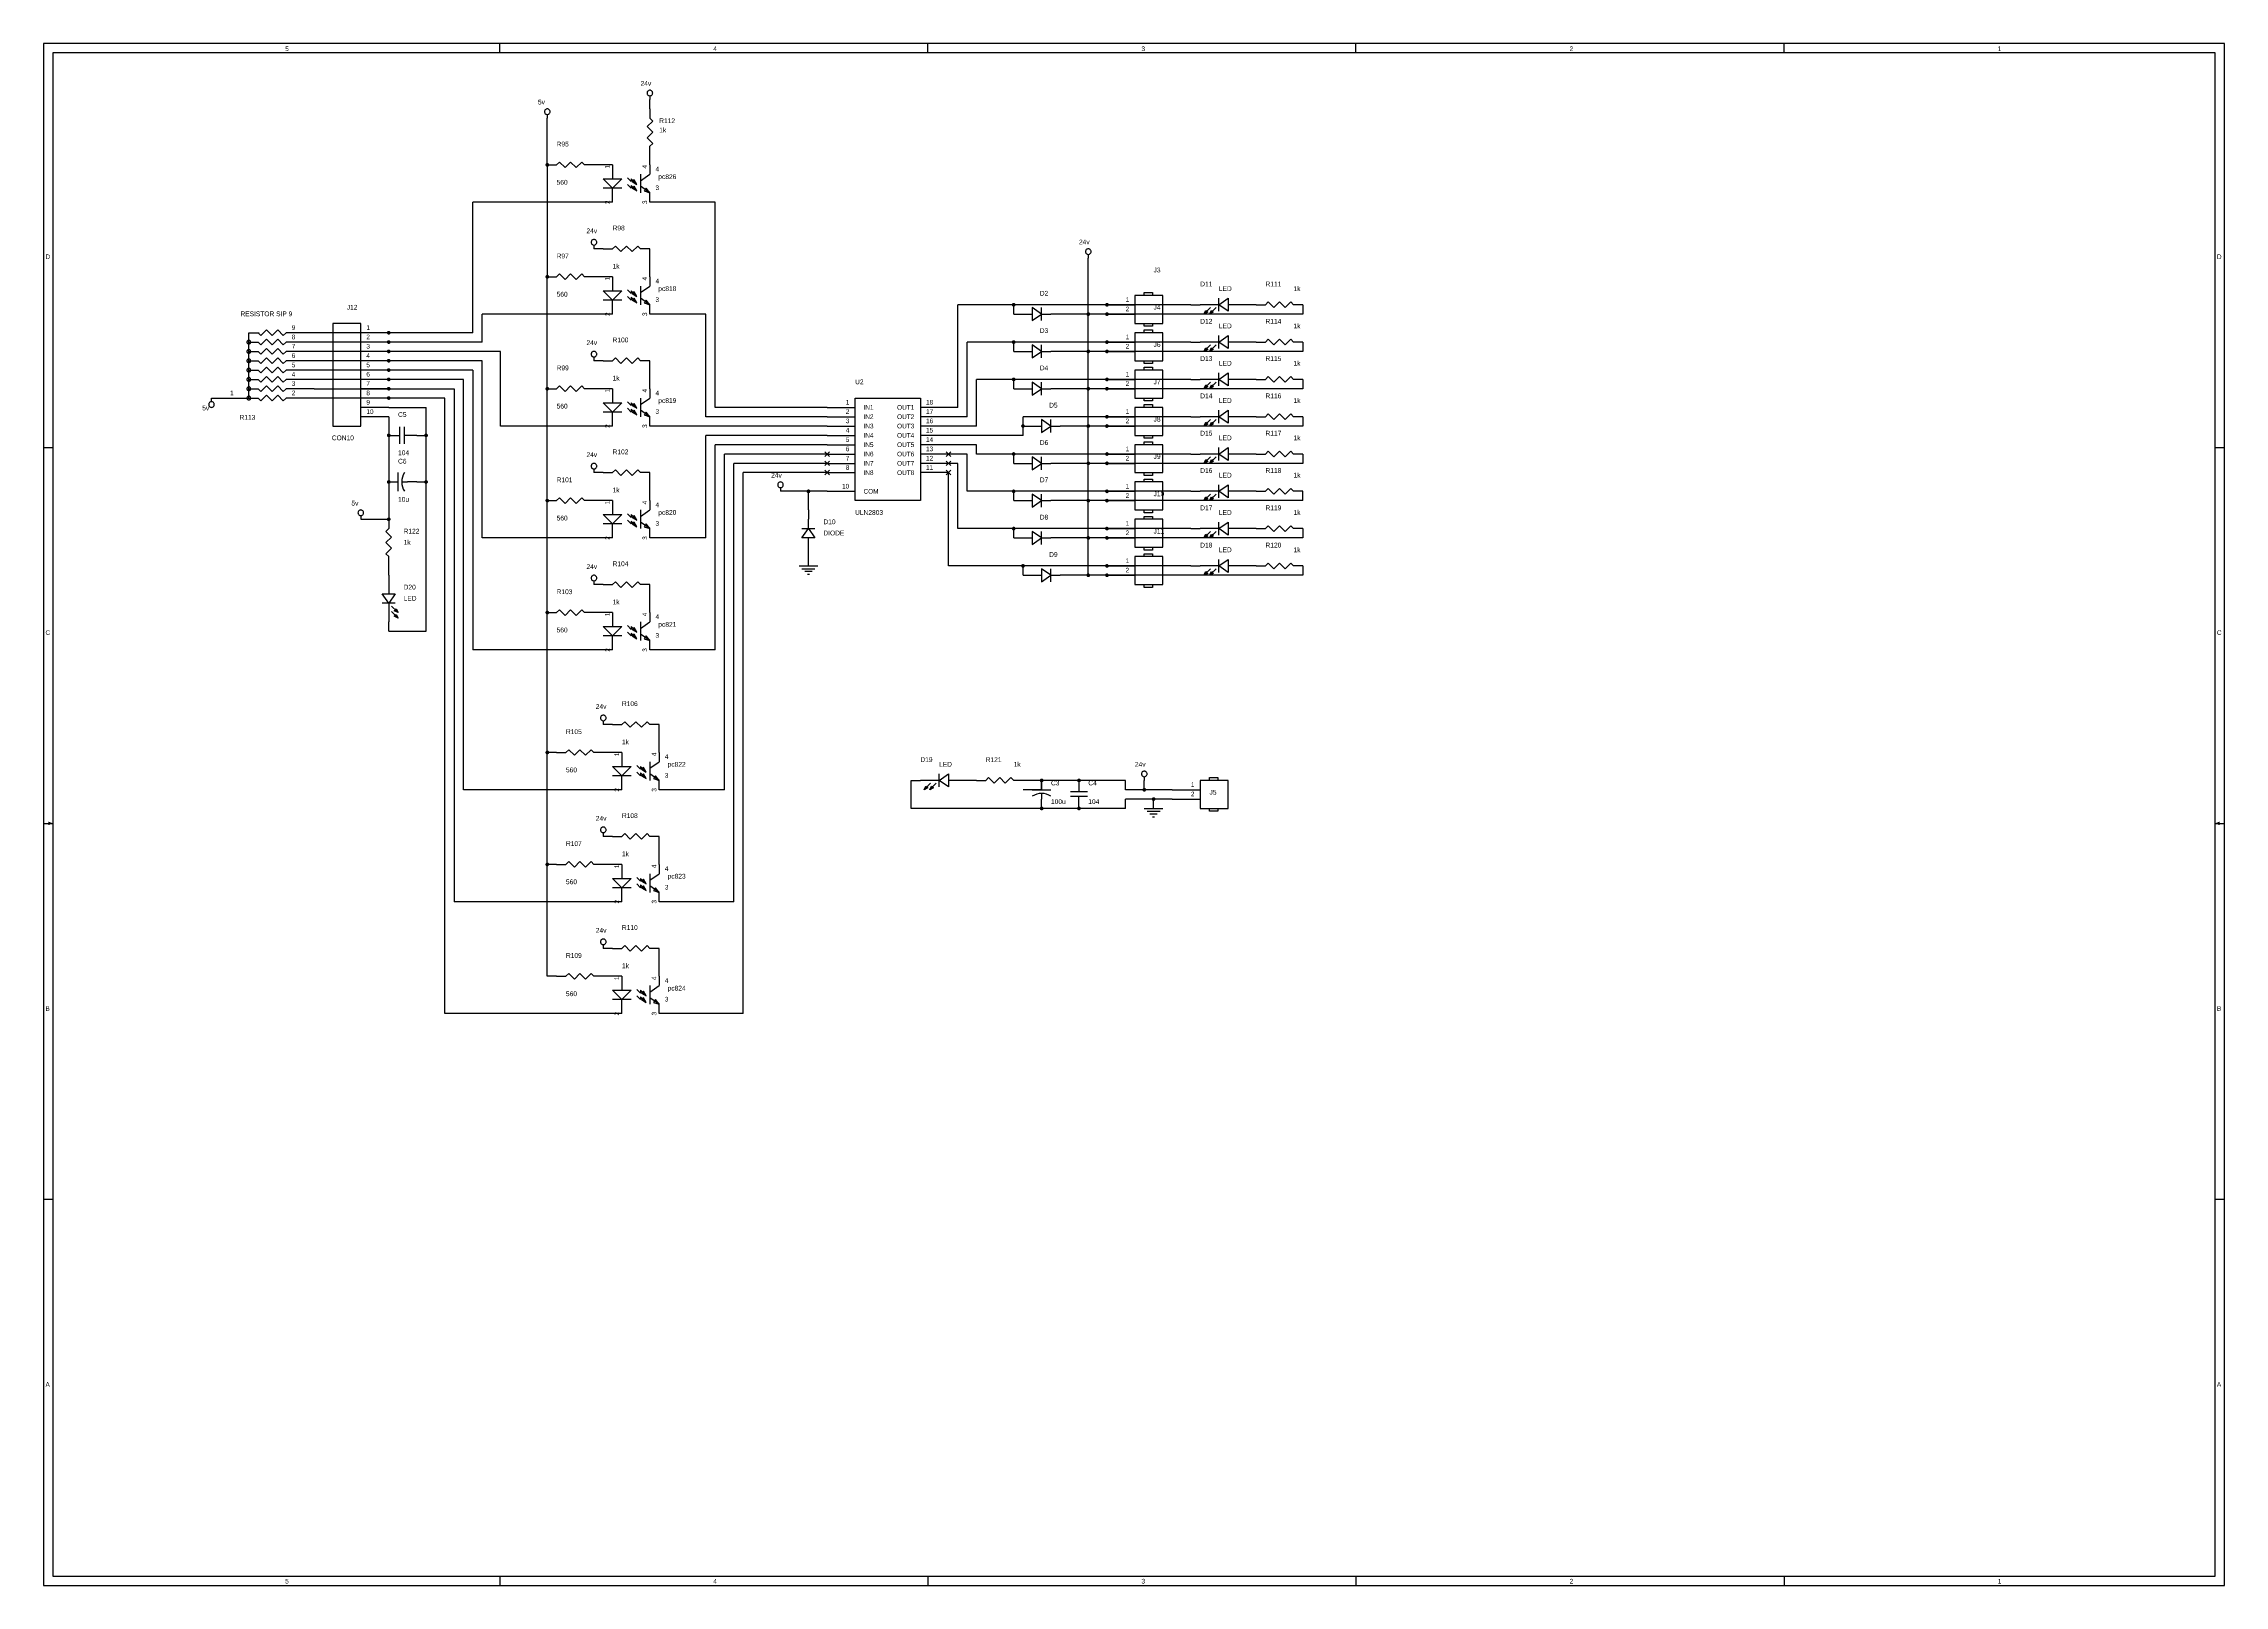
# Model space of a CAD drawing. Extents: x -3 to 591, y 3 to 422.
import ezdxf

# ---------------------------------------------------------------- set-up
doc = ezdxf.new("R2010")
doc.units = 0

msp = doc.modelspace()

# ---------------------------------------------------------------- linework, layer by layer
at = {"layer": 'PARTS'}
for p, q in [((162.56, 404.622), (162.56, 402.082)), ((162.56, 391.922), (162.56, 394.462)), ((134.62, 389.382), (137.16, 389.382)), ((147.32, 389.382), (144.78, 389.382)), ((152.4, 389.382), (152.4, 386.842)), ((162.56, 389.382), (162.56, 386.842)), ((152.4, 379.222), (152.4, 381.762)), ((162.56, 379.222), (162.56, 381.762)), ((149.86, 366.522), (152.4, 366.522)), ((162.56, 366.522), (160.02, 366.522)), ((134.62, 358.902), (137.16, 358.902)), ((147.32, 358.902), (144.78, 358.902)), ((152.4, 358.902), (152.4, 356.362)), ((162.56, 358.902), (162.56, 356.362)), ((152.4, 348.742), (152.4, 351.282)), ((162.56, 348.742), (162.56, 351.282)), ((287.02, 351.282), (294.64, 351.282)), ((309.88, 351.282), (312.42, 351.282)), ((325.12, 351.282), (322.58, 351.282)), ((327.66, 351.282), (330.2, 351.282)), ((340.36, 351.282), (337.82, 351.282)), ((261.62, 348.742), (264.16, 348.742)), ((274.32, 348.742), (271.78, 348.742)), ((287.02, 348.742), (294.64, 348.742)), ((71.12, 343.662), (63.5, 343.662)), ((71.12, 341.122), (63.5, 341.122)), ((71.12, 338.582), (63.5, 338.582)), ((91.44, 343.662), (83.82, 343.662)), ((91.44, 341.122), (83.82, 341.122)), ((91.44, 338.582), (83.82, 338.582)), ((261.62, 338.582), (264.16, 338.582)), ((274.32, 338.582), (271.78, 338.582)), ((287.02, 341.122), (294.64, 341.122)), ((287.02, 338.582), (294.64, 338.582)), ((309.88, 341.122), (312.42, 341.122)), ((325.12, 341.122), (322.58, 341.122)), ((327.66, 341.122), (330.2, 341.122)), ((340.36, 341.122), (337.82, 341.122)), ((71.12, 336.042), (63.5, 336.042)), ((71.12, 333.502), (63.5, 333.502)), ((91.44, 336.042), (83.82, 336.042)), ((91.44, 333.502), (83.82, 333.502)), ((149.86, 336.042), (152.4, 336.042)), ((162.56, 336.042), (160.02, 336.042)), ((71.12, 330.962), (63.5, 330.962)), ((71.12, 328.422), (63.5, 328.422)), ((91.44, 330.962), (83.82, 330.962)), ((91.44, 328.422), (83.82, 328.422)), ((134.62, 328.422), (137.16, 328.422)), ((147.32, 328.422), (144.78, 328.422)), ((152.4, 328.422), (152.4, 325.882)), ((162.56, 328.422), (162.56, 325.882)), ((261.62, 328.422), (264.16, 328.422)), ((274.32, 328.422), (271.78, 328.422)), ((287.02, 330.962), (294.64, 330.962)), ((287.02, 328.422), (294.64, 328.422)), ((309.88, 330.962), (312.42, 330.962)), ((325.12, 330.962), (322.58, 330.962)), ((327.66, 330.962), (330.2, 330.962)), ((340.36, 330.962), (337.82, 330.962)), ((43.18, 325.882), (50.8, 325.882)), ((71.12, 325.882), (63.5, 325.882)), ((91.44, 325.882), (83.82, 325.882)), ((91.44, 323.342), (83.82, 323.342)), ((91.44, 320.802), (83.82, 320.802)), ((152.4, 318.262), (152.4, 320.802)), ((162.56, 318.262), (162.56, 320.802)), ((210.82, 323.342), (218.44, 323.342)), ((210.82, 320.802), (218.44, 320.802)), ((243.84, 323.342), (236.22, 323.342)), ((243.84, 320.802), (236.22, 320.802)), ((287.02, 320.802), (294.64, 320.802)), ((309.88, 320.802), (312.42, 320.802)), ((325.12, 320.802), (322.58, 320.802)), ((327.66, 320.802), (330.2, 320.802)), ((340.36, 320.802), (337.82, 320.802)), ((91.44, 315.722), (93.98, 315.722)), ((99.06, 315.722), (96.52, 315.722)), ((210.82, 318.262), (218.44, 318.262)), ((210.82, 315.722), (218.44, 315.722)), ((243.84, 318.262), (236.22, 318.262)), ((243.84, 315.722), (236.22, 315.722)), ((264.16, 318.262), (266.7, 318.262)), ((276.86, 318.262), (274.32, 318.262)), ((287.02, 318.262), (294.64, 318.262)), ((210.185, 311.277), (211.455, 310.007)), ((211.455, 311.277), (210.185, 310.007)), ((210.82, 313.182), (218.44, 313.182)), ((210.82, 310.642), (218.44, 310.642)), ((243.84, 313.182), (236.22, 313.182)), ((243.84, 310.642), (236.22, 310.642)), ((244.475, 311.277), (243.205, 310.007)), ((243.205, 311.277), (244.475, 310.007)), ((287.02, 310.642), (294.64, 310.642)), ((309.88, 310.642), (312.42, 310.642)), ((325.12, 310.642), (322.58, 310.642)), ((327.66, 310.642), (330.2, 310.642)), ((340.36, 310.642), (337.82, 310.642)), ((91.44, 303.022), (93.98, 303.022)), ((99.06, 303.022), (96.52, 303.022)), ((149.86, 305.562), (152.4, 305.562)), ((162.56, 305.562), (160.02, 305.562)), ((210.185, 308.737), (211.455, 307.467)), ((211.455, 308.737), (210.185, 307.467)), ((210.185, 306.197), (211.455, 304.927)), ((211.455, 306.197), (210.185, 304.927)), ((210.82, 308.102), (218.44, 308.102)), ((210.82, 305.562), (218.44, 305.562)), ((243.84, 308.102), (236.22, 308.102)), ((243.84, 305.562), (236.22, 305.562)), ((244.475, 308.737), (243.205, 307.467)), ((243.205, 308.737), (244.475, 307.467)), ((244.475, 306.197), (243.205, 304.927)), ((243.205, 306.197), (244.475, 304.927)), ((261.62, 308.102), (264.16, 308.102)), ((274.32, 308.102), (271.78, 308.102)), ((287.02, 308.102), (294.64, 308.102)), ((134.62, 297.942), (137.16, 297.942)), ((147.32, 297.942), (144.78, 297.942)), ((152.4, 297.942), (152.4, 295.402)), ((162.56, 297.942), (162.56, 295.402)), ((210.82, 300.482), (218.44, 300.482)), ((261.62, 297.942), (264.16, 297.942)), ((274.32, 297.942), (271.78, 297.942)), ((287.02, 300.482), (294.64, 300.482)), ((287.02, 297.942), (294.64, 297.942)), ((309.88, 300.482), (312.42, 300.482)), ((325.12, 300.482), (322.58, 300.482)), ((327.66, 300.482), (330.2, 300.482)), ((340.36, 300.482), (337.82, 300.482)), ((91.44, 292.862), (91.44, 290.322)), ((205.74, 295.402), (205.74, 292.862)), ((152.4, 287.782), (152.4, 290.322)), ((162.56, 287.782), (162.56, 290.322)), ((205.74, 282.702), (205.74, 285.242)), ((261.62, 287.782), (264.16, 287.782)), ((274.32, 287.782), (271.78, 287.782)), ((287.02, 290.322), (294.64, 290.322)), ((287.02, 287.782), (294.64, 287.782)), ((309.88, 290.322), (312.42, 290.322)), ((325.12, 290.322), (322.58, 290.322)), ((327.66, 290.322), (330.2, 290.322)), ((340.36, 290.322), (337.82, 290.322)), ((91.44, 280.162), (91.44, 282.702)), ((287.02, 280.162), (294.64, 280.162)), ((309.88, 280.162), (312.42, 280.162)), ((325.12, 280.162), (322.58, 280.162)), ((327.66, 280.162), (330.2, 280.162)), ((340.36, 280.162), (337.82, 280.162)), ((91.44, 277.622), (91.44, 275.082)), ((149.86, 275.082), (152.4, 275.082)), ((162.56, 275.082), (160.02, 275.082)), ((264.16, 277.622), (266.7, 277.622)), ((276.86, 277.622), (274.32, 277.622)), ((287.02, 277.622), (294.64, 277.622)), ((134.62, 267.462), (137.16, 267.462)), ((147.32, 267.462), (144.78, 267.462)), ((152.4, 267.462), (152.4, 264.922)), ((162.56, 267.462), (162.56, 264.922)), ((91.44, 262.382), (91.44, 264.922)), ((152.4, 257.302), (152.4, 259.842)), ((162.56, 257.302), (162.56, 259.842)), ((152.4, 236.982), (154.94, 236.982)), ((165.1, 236.982), (162.56, 236.982)), ((137.16, 229.362), (139.7, 229.362)), ((149.86, 229.362), (147.32, 229.362)), ((154.94, 229.362), (154.94, 226.822)), ((165.1, 229.362), (165.1, 226.822)), ((154.94, 219.202), (154.94, 221.742)), ((165.1, 219.202), (165.1, 221.742)), ((233.68, 221.742), (236.22, 221.742)), ((248.92, 221.742), (246.38, 221.742)), ((251.46, 221.742), (254, 221.742)), ((264.16, 221.742), (261.62, 221.742)), ((269.24, 221.742), (269.24, 219.202)), ((279.4, 221.742), (279.4, 219.202)), ((269.24, 214.122), (269.24, 216.662)), ((279.4, 214.122), (279.4, 216.662)), ((304.8, 219.202), (312.42, 219.202)), ((304.8, 216.662), (312.42, 216.662)), ((152.4, 206.502), (154.94, 206.502)), ((165.1, 206.502), (162.56, 206.502)), ((137.16, 198.882), (139.7, 198.882)), ((149.86, 198.882), (147.32, 198.882)), ((154.94, 198.882), (154.94, 196.342)), ((165.1, 198.882), (165.1, 196.342)), ((154.94, 188.722), (154.94, 191.262)), ((165.1, 188.722), (165.1, 191.262)), ((152.4, 176.022), (154.94, 176.022)), ((165.1, 176.022), (162.56, 176.022)), ((137.16, 168.402), (139.7, 168.402)), ((149.86, 168.402), (147.32, 168.402)), ((154.94, 168.402), (154.94, 165.862)), ((165.1, 168.402), (165.1, 165.862)), ((154.94, 158.242), (154.94, 160.782)), ((165.1, 158.242), (165.1, 160.782))]:
    msp.add_line(p, q, dxfattribs=at)
for points in [[(135.382, 403.86, 0.0985), (135.324, 404.1516, 0.0985), (135.1588, 404.3988, 0.0985), (134.9116, 404.564, 0.0985), (134.62, 404.622, 0.0985), (134.3284, 404.564, 0.0985), (134.0812, 404.3988, 0.0985), (133.916, 404.1516, 0.0985), (133.858, 403.86, 0.0985), (133.916, 403.5684, 0.0985), (134.0812, 403.3212, 0.0985), (134.3284, 403.156, 0.0985), (134.62, 403.098, 0.0985), (134.9116, 403.156, 0.0985), (135.1588, 403.3212, 0.0985), (135.324, 403.5684, 0.0985)], [(163.322, 408.94, 0.0985), (163.264, 409.2316, 0.0985), (163.0988, 409.4788, 0.0985), (162.8516, 409.644, 0.0985), (162.56, 409.702, 0.0985), (162.2684, 409.644, 0.0985), (162.0212, 409.4788, 0.0985), (161.856, 409.2316, 0.0985), (161.798, 408.94, 0.0985), (161.856, 408.6484, 0.0985), (162.0212, 408.4012, 0.0985), (162.2684, 408.236, 0.0985), (162.56, 408.178, 0.0985), (162.8516, 408.236, 0.0985), (163.0988, 408.4012, 0.0985), (163.264, 408.6484, 0.0985)], [(148.082, 368.3, 0.0985), (148.024, 368.5916, 0.0985), (147.8588, 368.8388, 0.0985), (147.6116, 369.004, 0.0985), (147.32, 369.062, 0.0985), (147.0284, 369.004, 0.0985), (146.7812, 368.8388, 0.0985), (146.616, 368.5916, 0.0985), (146.558, 368.3, 0.0985), (146.616, 368.0084, 0.0985), (146.7812, 367.7612, 0.0985), (147.0284, 367.596, 0.0985), (147.32, 367.538, 0.0985), (147.6116, 367.596, 0.0985), (147.8588, 367.7612, 0.0985), (148.024, 368.0084, 0.0985)], [(282.702, 365.76, 0.0985), (282.644, 366.0516, 0.0985), (282.4788, 366.2988, 0.0985), (282.2316, 366.464, 0.0985), (281.94, 366.522, 0.0985), (281.6484, 366.464, 0.0985), (281.4012, 366.2988, 0.0985), (281.236, 366.0516, 0.0985), (281.178, 365.76, 0.0985), (281.236, 365.4684, 0.0985), (281.4012, 365.2212, 0.0985), (281.6484, 365.056, 0.0985), (281.94, 364.998, 0.0985), (282.2316, 365.056, 0.0985), (282.4788, 365.2212, 0.0985), (282.644, 365.4684, 0.0985)], [(53.848, 341.122, 0.0985), (53.8093, 341.3164, 0.0985), (53.6992, 341.4812, 0.0985), (53.5344, 341.5913, 0.0985), (53.34, 341.63, 0.0985), (53.1456, 341.5913, 0.0985), (52.9808, 341.4812, 0.0985), (52.8707, 341.3164, 0.0985), (52.832, 341.122, 0.0985), (52.8707, 340.9276, 0.0985), (52.9808, 340.7628, 0.0985), (53.1456, 340.6527, 0.0985), (53.34, 340.614, 0.0985), (53.5344, 340.6527, 0.0985), (53.6992, 340.7628, 0.0985), (53.8093, 340.9276, 0.0985)], [(53.848, 338.582, 0.0985), (53.8093, 338.7764, 0.0985), (53.6992, 338.9412, 0.0985), (53.5344, 339.0513, 0.0985), (53.34, 339.09, 0.0985), (53.1456, 339.0513, 0.0985), (52.9808, 338.9412, 0.0985), (52.8707, 338.7764, 0.0985), (52.832, 338.582, 0.0985), (52.8707, 338.3876, 0.0985), (52.9808, 338.2228, 0.0985), (53.1456, 338.1127, 0.0985), (53.34, 338.074, 0.0985), (53.5344, 338.1127, 0.0985), (53.6992, 338.2228, 0.0985), (53.8093, 338.3876, 0.0985)], [(148.082, 337.82, 0.0985), (148.024, 338.1116, 0.0985), (147.8588, 338.3588, 0.0985), (147.6116, 338.524, 0.0985), (147.32, 338.582, 0.0985), (147.0284, 338.524, 0.0985), (146.7812, 338.3588, 0.0985), (146.616, 338.1116, 0.0985), (146.558, 337.82, 0.0985), (146.616, 337.5284, 0.0985), (146.7812, 337.2812, 0.0985), (147.0284, 337.116, 0.0985), (147.32, 337.058, 0.0985), (147.6116, 337.116, 0.0985), (147.8588, 337.2812, 0.0985), (148.024, 337.5284, 0.0985)], [(53.848, 336.042, 0.0985), (53.8093, 336.2364, 0.0985), (53.6992, 336.4012, 0.0985), (53.5344, 336.5113, 0.0985), (53.34, 336.55, 0.0985), (53.1456, 336.5113, 0.0985), (52.9808, 336.4012, 0.0985), (52.8707, 336.2364, 0.0985), (52.832, 336.042, 0.0985), (52.8707, 335.8476, 0.0985), (52.9808, 335.6828, 0.0985), (53.1456, 335.5727, 0.0985), (53.34, 335.534, 0.0985), (53.5344, 335.5727, 0.0985), (53.6992, 335.6828, 0.0985), (53.8093, 335.8476, 0.0985)], [(53.848, 333.502, 0.0985), (53.8093, 333.6964, 0.0985), (53.6992, 333.8612, 0.0985), (53.5344, 333.9713, 0.0985), (53.34, 334.01, 0.0985), (53.1456, 333.9713, 0.0985), (52.9808, 333.8612, 0.0985), (52.8707, 333.6964, 0.0985), (52.832, 333.502, 0.0985), (52.8707, 333.3076, 0.0985), (52.9808, 333.1428, 0.0985), (53.1456, 333.0327, 0.0985), (53.34, 332.994, 0.0985), (53.5344, 333.0327, 0.0985), (53.6992, 333.1428, 0.0985), (53.8093, 333.3076, 0.0985)], [(53.848, 330.962, 0.0985), (53.8093, 331.1564, 0.0985), (53.6992, 331.3212, 0.0985), (53.5344, 331.4313, 0.0985), (53.34, 331.47, 0.0985), (53.1456, 331.4313, 0.0985), (52.9808, 331.3212, 0.0985), (52.8707, 331.1564, 0.0985), (52.832, 330.962, 0.0985), (52.8707, 330.7676, 0.0985), (52.9808, 330.6028, 0.0985), (53.1456, 330.4927, 0.0985), (53.34, 330.454, 0.0985), (53.5344, 330.4927, 0.0985), (53.6992, 330.6028, 0.0985), (53.8093, 330.7676, 0.0985)], [(53.848, 328.422, 0.0985), (53.8093, 328.6164, 0.0985), (53.6992, 328.7812, 0.0985), (53.5344, 328.8913, 0.0985), (53.34, 328.93, 0.0985), (53.1456, 328.8913, 0.0985), (52.9808, 328.7812, 0.0985), (52.8707, 328.6164, 0.0985), (52.832, 328.422, 0.0985), (52.8707, 328.2276, 0.0985), (52.9808, 328.0628, 0.0985), (53.1456, 327.9527, 0.0985), (53.34, 327.914, 0.0985), (53.5344, 327.9527, 0.0985), (53.6992, 328.0628, 0.0985), (53.8093, 328.2276, 0.0985)], [(43.942, 324.104, 0.0985), (43.884, 324.3956, 0.0985), (43.7188, 324.6428, 0.0985), (43.4716, 324.808, 0.0985), (43.18, 324.866, 0.0985), (42.8884, 324.808, 0.0985), (42.6412, 324.6428, 0.0985), (42.476, 324.3956, 0.0985), (42.418, 324.104, 0.0985), (42.476, 323.8124, 0.0985), (42.6412, 323.5652, 0.0985), (42.8884, 323.4, 0.0985), (43.18, 323.342, 0.0985), (43.4716, 323.4, 0.0985), (43.7188, 323.5652, 0.0985), (43.884, 323.8124, 0.0985)], [(53.848, 325.882, 0.0985), (53.8093, 326.0764, 0.0985), (53.6992, 326.2412, 0.0985), (53.5344, 326.3513, 0.0985), (53.34, 326.39, 0.0985), (53.1456, 326.3513, 0.0985), (52.9808, 326.2412, 0.0985), (52.8707, 326.0764, 0.0985), (52.832, 325.882, 0.0985), (52.8707, 325.6876, 0.0985), (52.9808, 325.5228, 0.0985), (53.1456, 325.4127, 0.0985), (53.34, 325.374, 0.0985), (53.5344, 325.4127, 0.0985), (53.6992, 325.5228, 0.0985), (53.8093, 325.6876, 0.0985)], [(148.082, 307.34, 0.0985), (148.024, 307.6316, 0.0985), (147.8588, 307.8788, 0.0985), (147.6116, 308.044, 0.0985), (147.32, 308.102, 0.0985), (147.0284, 308.044, 0.0985), (146.7812, 307.8788, 0.0985), (146.616, 307.6316, 0.0985), (146.558, 307.34, 0.0985), (146.616, 307.0484, 0.0985), (146.7812, 306.8012, 0.0985), (147.0284, 306.636, 0.0985), (147.32, 306.578, 0.0985), (147.6116, 306.636, 0.0985), (147.8588, 306.8012, 0.0985), (148.024, 307.0484, 0.0985)], [(198.882, 302.26, 0.0985), (198.824, 302.5516, 0.0985), (198.6588, 302.7988, 0.0985), (198.4116, 302.964, 0.0985), (198.12, 303.022, 0.0985), (197.8284, 302.964, 0.0985), (197.5812, 302.7988, 0.0985), (197.416, 302.5516, 0.0985), (197.358, 302.26, 0.0985), (197.416, 301.9684, 0.0985), (197.5812, 301.7212, 0.0985), (197.8284, 301.556, 0.0985), (198.12, 301.498, 0.0985), (198.4116, 301.556, 0.0985), (198.6588, 301.7212, 0.0985), (198.824, 301.9684, 0.0985)], [(84.582, 294.64, 0.0985), (84.524, 294.9316, 0.0985), (84.3588, 295.1788, 0.0985), (84.1116, 295.344, 0.0985), (83.82, 295.402, 0.0985), (83.5284, 295.344, 0.0985), (83.2812, 295.1788, 0.0985), (83.116, 294.9316, 0.0985), (83.058, 294.64, 0.0985), (83.116, 294.3484, 0.0985), (83.2812, 294.1012, 0.0985), (83.5284, 293.936, 0.0985), (83.82, 293.878, 0.0985), (84.1116, 293.936, 0.0985), (84.3588, 294.1012, 0.0985), (84.524, 294.3484, 0.0985)], [(148.082, 276.86, 0.0985), (148.024, 277.1516, 0.0985), (147.8588, 277.3988, 0.0985), (147.6116, 277.564, 0.0985), (147.32, 277.622, 0.0985), (147.0284, 277.564, 0.0985), (146.7812, 277.3988, 0.0985), (146.616, 277.1516, 0.0985), (146.558, 276.86, 0.0985), (146.616, 276.5684, 0.0985), (146.7812, 276.3212, 0.0985), (147.0284, 276.156, 0.0985), (147.32, 276.098, 0.0985), (147.6116, 276.156, 0.0985), (147.8588, 276.3212, 0.0985), (148.024, 276.5684, 0.0985)], [(150.622, 238.76, 0.0985), (150.564, 239.0516, 0.0985), (150.3988, 239.2988, 0.0985), (150.1516, 239.464, 0.0985), (149.86, 239.522, 0.0985), (149.5684, 239.464, 0.0985), (149.3212, 239.2988, 0.0985), (149.156, 239.0516, 0.0985), (149.098, 238.76, 0.0985), (149.156, 238.4684, 0.0985), (149.3212, 238.2212, 0.0985), (149.5684, 238.056, 0.0985), (149.86, 237.998, 0.0985), (150.1516, 238.056, 0.0985), (150.3988, 238.2212, 0.0985), (150.564, 238.4684, 0.0985)], [(297.942, 223.52, 0.0985), (297.884, 223.8116, 0.0985), (297.7188, 224.0588, 0.0985), (297.4716, 224.224, 0.0985), (297.18, 224.282, 0.0985), (296.8884, 224.224, 0.0985), (296.6412, 224.0588, 0.0985), (296.476, 223.8116, 0.0985), (296.418, 223.52, 0.0985), (296.476, 223.2284, 0.0985), (296.6412, 222.9812, 0.0985), (296.8884, 222.816, 0.0985), (297.18, 222.758, 0.0985), (297.4716, 222.816, 0.0985), (297.7188, 222.9812, 0.0985), (297.884, 223.2284, 0.0985)], [(150.622, 208.28, 0.0985), (150.564, 208.5716, 0.0985), (150.3988, 208.8188, 0.0985), (150.1516, 208.984, 0.0985), (149.86, 209.042, 0.0985), (149.5684, 208.984, 0.0985), (149.3212, 208.8188, 0.0985), (149.156, 208.5716, 0.0985), (149.098, 208.28, 0.0985), (149.156, 207.9884, 0.0985), (149.3212, 207.7412, 0.0985), (149.5684, 207.576, 0.0985), (149.86, 207.518, 0.0985), (150.1516, 207.576, 0.0985), (150.3988, 207.7412, 0.0985), (150.564, 207.9884, 0.0985)], [(150.622, 177.8, 0.0985), (150.564, 178.0916, 0.0985), (150.3988, 178.3388, 0.0985), (150.1516, 178.504, 0.0985), (149.86, 178.562, 0.0985), (149.5684, 178.504, 0.0985), (149.3212, 178.3388, 0.0985), (149.156, 178.0916, 0.0985), (149.098, 177.8, 0.0985), (149.156, 177.5084, 0.0985), (149.3212, 177.2612, 0.0985), (149.5684, 177.096, 0.0985), (149.86, 177.038, 0.0985), (150.1516, 177.096, 0.0985), (150.3988, 177.2612, 0.0985), (150.564, 177.5084, 0.0985)]]:
    msp.add_lwpolyline(points, format="xyb", close=True, dxfattribs=at)
for points in [[(162.56, 408.178), (162.56, 407.162)], [(134.62, 403.098), (134.62, 402.082)], [(163.322, 401.32), (161.798, 399.796)], [(161.798, 399.796), (163.322, 398.272)], [(163.322, 398.272), (161.798, 396.748)], [(162.56, 402.082), (163.322, 401.32)], [(161.798, 396.748), (163.322, 395.224)], [(163.322, 395.224), (162.56, 394.462)], [(137.16, 389.382), (137.922, 390.144)], [(137.922, 390.144), (139.446, 388.62)], [(139.446, 388.62), (140.97, 390.144)], [(140.97, 390.144), (142.494, 388.62)], [(142.494, 388.62), (144.018, 390.144)], [(144.018, 390.144), (144.78, 389.382)], [(152.4, 386.842), (152.4, 385.572)], [(160.02, 386.842), (160.02, 381.762)], [(160.02, 385.064), (162.56, 386.842)], [(154.94, 383.032), (149.86, 383.032)], [(152.4, 381.762), (152.4, 383.032)], [(157.48, 384.81), (156.464, 385.826)], [(157.48, 383.032), (156.464, 384.048)], [(157.48, 385.572), (157.48, 384.81)], [(158.496, 384.556), (157.48, 385.572)], [(157.48, 383.794), (157.48, 383.032)], [(158.496, 382.778), (157.48, 383.794)], [(162.56, 381.762), (160.02, 383.54)], [(147.32, 367.538), (147.32, 366.522)], [(152.4, 366.522), (153.162, 367.284)], [(153.162, 367.284), (154.686, 365.76)], [(154.686, 365.76), (156.21, 367.284)], [(156.21, 367.284), (157.734, 365.76)], [(157.734, 365.76), (159.258, 367.284)], [(159.258, 367.284), (160.02, 366.522)], [(281.94, 364.998), (281.94, 363.982)], [(137.16, 358.902), (137.922, 359.664)], [(137.922, 359.664), (139.446, 358.14)], [(139.446, 358.14), (140.97, 359.664)], [(140.97, 359.664), (142.494, 358.14)], [(142.494, 358.14), (144.018, 359.664)], [(144.018, 359.664), (144.78, 358.902)], [(152.4, 356.362), (152.4, 355.092)], [(160.02, 356.362), (160.02, 351.282)], [(160.02, 354.584), (162.56, 356.362)], [(154.94, 352.552), (149.86, 352.552)], [(152.4, 351.282), (152.4, 352.552)], [(157.48, 354.33), (156.464, 355.346)], [(157.48, 352.552), (156.464, 353.568)], [(157.48, 355.092), (157.48, 354.33)], [(158.496, 354.076), (157.48, 355.092)], [(157.48, 353.314), (157.48, 352.552)], [(158.496, 352.298), (157.48, 353.314)], [(162.56, 351.282), (160.02, 353.06)], [(269.24, 346.964), (269.24, 350.52)], [(297.18, 353.822), (297.18, 353.822), (297.18, 354.584), (299.466, 354.584), (299.466, 353.822)], [(317.5, 351.282), (312.42, 351.282)], [(313.69, 348.996), (315.214, 350.52)], [(315.214, 348.996), (316.738, 350.52)], [(317.5, 349.504), (317.5, 353.06)], [(322.58, 351.282), (320.04, 351.282)], [(330.2, 351.282), (330.962, 352.044)], [(330.962, 352.044), (332.486, 350.52)], [(332.486, 350.52), (334.01, 352.044)], [(334.01, 352.044), (335.534, 350.52)], [(335.534, 350.52), (337.058, 352.044)], [(337.058, 352.044), (337.82, 351.282)], [(264.16, 348.742), (266.7, 348.742)], [(269.24, 348.742), (271.78, 348.742)], [(299.466, 346.202), (299.466, 346.202), (299.466, 345.44), (297.18, 345.44), (297.18, 346.202)], [(53.34, 325.882), (53.34, 343.662)], [(53.34, 343.662), (56.134, 343.662)], [(53.34, 341.122), (55.88, 341.122)], [(53.34, 338.582), (55.88, 338.582)], [(55.88, 343.662), (56.642, 342.9)], [(55.88, 341.122), (56.642, 340.36)], [(55.88, 338.582), (56.642, 337.82)], [(56.642, 342.9), (58.166, 344.424)], [(56.642, 340.36), (58.166, 341.884)], [(56.642, 337.82), (58.166, 339.344)], [(58.166, 344.424), (59.69, 342.9)], [(58.166, 341.884), (59.69, 340.36)], [(58.166, 339.344), (59.69, 337.82)], [(59.69, 342.9), (61.214, 344.424)], [(59.69, 340.36), (61.214, 341.884)], [(59.69, 337.82), (61.214, 339.344)], [(61.214, 344.424), (62.738, 342.9)], [(61.214, 341.884), (62.738, 340.36)], [(61.214, 339.344), (62.738, 337.82)], [(62.738, 342.9), (63.5, 343.662)], [(62.738, 340.36), (63.5, 341.122)], [(62.738, 337.82), (63.5, 338.582)], [(264.16, 338.582), (266.7, 338.582)], [(269.24, 336.804), (269.24, 340.36)], [(269.24, 338.582), (271.78, 338.582)], [(297.18, 343.662), (297.18, 343.662), (297.18, 344.424), (299.466, 344.424), (299.466, 343.662)], [(317.5, 341.122), (312.42, 341.122)], [(313.69, 338.836), (315.214, 340.36)], [(315.214, 338.836), (316.738, 340.36)], [(317.5, 339.344), (317.5, 342.9)], [(322.58, 341.122), (320.04, 341.122)], [(330.2, 341.122), (330.962, 341.884)], [(330.962, 341.884), (332.486, 340.36)], [(332.486, 340.36), (334.01, 341.884)], [(334.01, 341.884), (335.534, 340.36)], [(335.534, 340.36), (337.058, 341.884)], [(337.058, 341.884), (337.82, 341.122)], [(53.34, 336.042), (55.88, 336.042)], [(53.34, 333.502), (55.88, 333.502)], [(55.88, 336.042), (56.642, 335.28)], [(55.88, 333.502), (56.642, 332.74)], [(56.642, 335.28), (58.166, 336.804)], [(56.642, 332.74), (58.166, 334.264)], [(58.166, 336.804), (59.69, 335.28)], [(58.166, 334.264), (59.69, 332.74)], [(59.69, 335.28), (61.214, 336.804)], [(59.69, 332.74), (61.214, 334.264)], [(61.214, 336.804), (62.738, 335.28)], [(61.214, 334.264), (62.738, 332.74)], [(62.738, 335.28), (63.5, 336.042)], [(62.738, 332.74), (63.5, 333.502)], [(147.32, 337.058), (147.32, 336.042)], [(152.4, 336.042), (153.162, 336.804)], [(153.162, 336.804), (154.686, 335.28)], [(154.686, 335.28), (156.21, 336.804)], [(156.21, 336.804), (157.734, 335.28)], [(157.734, 335.28), (159.258, 336.804)], [(159.258, 336.804), (160.02, 336.042)], [(299.466, 336.042), (299.466, 336.042), (299.466, 335.28), (297.18, 335.28), (297.18, 336.042)], [(297.18, 333.502), (297.18, 333.502), (297.18, 334.264), (299.466, 334.264), (299.466, 333.502)], [(317.5, 329.184), (317.5, 332.74)], [(53.34, 330.962), (55.88, 330.962)], [(53.34, 328.422), (55.88, 328.422)], [(55.88, 330.962), (56.642, 330.2)], [(55.88, 328.422), (56.642, 327.66)], [(56.642, 330.2), (58.166, 331.724)], [(56.642, 327.66), (58.166, 329.184)], [(56.642, 325.12), (58.166, 326.644)], [(58.166, 331.724), (59.69, 330.2)], [(58.166, 329.184), (59.69, 327.66)], [(58.166, 326.644), (59.69, 325.12)], [(59.69, 330.2), (61.214, 331.724)], [(59.69, 327.66), (61.214, 329.184)], [(59.69, 325.12), (61.214, 326.644)], [(61.214, 331.724), (62.738, 330.2)], [(61.214, 329.184), (62.738, 327.66)], [(61.214, 326.644), (62.738, 325.12)], [(62.738, 330.2), (63.5, 330.962)], [(62.738, 327.66), (63.5, 328.422)], [(137.16, 328.422), (137.922, 329.184)], [(137.922, 329.184), (139.446, 327.66)], [(139.446, 327.66), (140.97, 329.184)], [(140.97, 329.184), (142.494, 327.66)], [(142.494, 327.66), (144.018, 329.184)], [(144.018, 329.184), (144.78, 328.422)], [(264.16, 328.422), (266.7, 328.422)], [(269.24, 326.644), (269.24, 330.2)], [(269.24, 328.422), (271.78, 328.422)], [(317.5, 330.962), (312.42, 330.962)], [(313.69, 328.676), (315.214, 330.2)], [(315.214, 328.676), (316.738, 330.2)], [(322.58, 330.962), (320.04, 330.962)], [(330.2, 330.962), (330.962, 331.724)], [(330.962, 331.724), (332.486, 330.2)], [(332.486, 330.2), (334.01, 331.724)], [(334.01, 331.724), (335.534, 330.2)], [(335.534, 330.2), (337.058, 331.724)], [(337.058, 331.724), (337.82, 330.962)], [(43.18, 324.866), (43.18, 325.882)], [(50.8, 325.882), (55.88, 325.882)], [(55.88, 325.882), (56.642, 325.12)], [(62.738, 325.12), (63.5, 325.882)], [(154.94, 322.072), (149.86, 322.072)], [(152.4, 325.882), (152.4, 324.612)], [(152.4, 320.802), (152.4, 322.072)], [(157.48, 323.85), (156.464, 324.866)], [(157.48, 322.072), (156.464, 323.088)], [(157.48, 324.612), (157.48, 323.85)], [(158.496, 323.596), (157.48, 324.612)], [(157.48, 322.834), (157.48, 322.072)], [(158.496, 321.818), (157.48, 322.834)], [(160.02, 325.882), (160.02, 320.802)], [(160.02, 324.104), (162.56, 325.882)], [(162.56, 320.802), (160.02, 322.58)], [(299.466, 325.882), (299.466, 325.882), (299.466, 325.12), (297.18, 325.12), (297.18, 325.882)], [(297.18, 323.342), (297.18, 323.342), (297.18, 324.104), (299.466, 324.104), (299.466, 323.342)], [(317.5, 320.802), (312.42, 320.802)], [(317.5, 319.024), (317.5, 322.58)], [(322.58, 320.802), (320.04, 320.802)], [(330.2, 320.802), (330.962, 321.564)], [(330.962, 321.564), (332.486, 320.04)], [(332.486, 320.04), (334.01, 321.564)], [(334.01, 321.564), (335.534, 320.04)], [(335.534, 320.04), (337.058, 321.564)], [(337.058, 321.564), (337.82, 320.802)], [(93.98, 315.722), (94.488, 315.722)], [(94.488, 313.436), (94.488, 318.008)], [(95.758, 313.436), (95.758, 318.008)], [(96.52, 315.722), (95.758, 315.722)], [(266.7, 318.262), (269.24, 318.262)], [(271.78, 316.484), (271.78, 320.04)], [(271.78, 318.262), (274.32, 318.262)], [(299.466, 315.722), (299.466, 315.722), (299.466, 314.96), (297.18, 314.96), (297.18, 315.722)], [(313.69, 318.516), (315.214, 320.04)], [(315.214, 318.516), (316.738, 320.04)], [(269.24, 306.324), (269.24, 309.88)], [(297.18, 313.182), (297.18, 313.182), (297.18, 313.944), (299.466, 313.944), (299.466, 313.182)], [(317.5, 310.642), (312.42, 310.642)], [(313.69, 308.356), (315.214, 309.88)], [(315.214, 308.356), (316.738, 309.88)], [(317.5, 308.864), (317.5, 312.42)], [(322.58, 310.642), (320.04, 310.642)], [(330.2, 310.642), (330.962, 311.404)], [(330.962, 311.404), (332.486, 309.88)], [(332.486, 309.88), (334.01, 311.404)], [(334.01, 311.404), (335.534, 309.88)], [(335.534, 309.88), (337.058, 311.404)], [(337.058, 311.404), (337.82, 310.642)], [(93.98, 300.482), (93.98, 305.562)], [(94.996, 303.022), (96.52, 303.022)], [(147.32, 306.578), (147.32, 305.562)], [(152.4, 305.562), (153.162, 306.324)], [(153.162, 306.324), (154.686, 304.8)], [(154.686, 304.8), (156.21, 306.324)], [(156.21, 306.324), (157.734, 304.8)], [(157.734, 304.8), (159.258, 306.324)], [(159.258, 306.324), (160.02, 305.562)], [(264.16, 308.102), (266.7, 308.102)], [(269.24, 308.102), (271.78, 308.102)], [(299.466, 305.562), (299.466, 305.562), (299.466, 304.8), (297.18, 304.8), (297.18, 305.562)], [(297.18, 303.022), (297.18, 303.022), (297.18, 303.784), (299.466, 303.784), (299.466, 303.022)], [(137.16, 297.942), (137.922, 298.704)], [(137.922, 298.704), (139.446, 297.18)], [(139.446, 297.18), (140.97, 298.704)], [(140.97, 298.704), (142.494, 297.18)], [(142.494, 297.18), (144.018, 298.704)], [(144.018, 298.704), (144.78, 297.942)], [(198.12, 301.498), (198.12, 300.482)], [(264.16, 297.942), (266.7, 297.942)], [(269.24, 296.164), (269.24, 299.72)], [(269.24, 297.942), (271.78, 297.942)], [(317.5, 300.482), (312.42, 300.482)], [(313.69, 298.196), (315.214, 299.72)], [(315.214, 298.196), (316.738, 299.72)], [(317.5, 298.704), (317.5, 302.26)], [(322.58, 300.482), (320.04, 300.482)], [(330.2, 300.482), (330.962, 301.244)], [(330.962, 301.244), (332.486, 299.72)], [(332.486, 299.72), (334.01, 301.244)], [(334.01, 301.244), (335.534, 299.72)], [(335.534, 299.72), (337.058, 301.244)], [(337.058, 301.244), (337.82, 300.482)], [(83.82, 293.878), (83.82, 292.862)], [(154.94, 291.592), (149.86, 291.592)], [(152.4, 295.402), (152.4, 294.132)], [(152.4, 290.322), (152.4, 291.592)], [(157.48, 293.37), (156.464, 294.386)], [(157.48, 291.592), (156.464, 292.608)], [(157.48, 294.132), (157.48, 293.37)], [(158.496, 293.116), (157.48, 294.132)], [(157.48, 292.354), (157.48, 291.592)], [(158.496, 291.338), (157.48, 292.354)], [(160.02, 295.402), (160.02, 290.322)], [(160.02, 293.624), (162.56, 295.402)], [(162.56, 290.322), (160.02, 292.1)], [(205.74, 290.322), (205.74, 292.862)], [(299.466, 295.402), (299.466, 295.402), (299.466, 294.64), (297.18, 294.64), (297.18, 295.402)], [(297.18, 292.862), (297.18, 292.862), (297.18, 293.624), (299.466, 293.624), (299.466, 292.862)], [(317.5, 288.544), (317.5, 292.1)], [(330.2, 290.322), (330.962, 291.084)], [(330.962, 291.084), (332.486, 289.56)], [(332.486, 289.56), (334.01, 291.084)], [(334.01, 291.084), (335.534, 289.56)], [(335.534, 289.56), (337.058, 291.084)], [(337.058, 291.084), (337.82, 290.322)], [(90.678, 289.56), (91.44, 290.322)], [(92.202, 288.036), (90.678, 289.56)], [(90.678, 286.512), (92.202, 288.036)], [(92.202, 284.988), (90.678, 286.512)], [(203.962, 290.322), (207.518, 290.322)], [(205.74, 285.242), (205.74, 287.782)], [(264.16, 287.782), (266.7, 287.782)], [(269.24, 286.004), (269.24, 289.56)], [(269.24, 287.782), (271.78, 287.782)], [(299.466, 285.242), (299.466, 285.242), (299.466, 284.48), (297.18, 284.48), (297.18, 285.242)], [(317.5, 290.322), (312.42, 290.322)], [(313.69, 288.036), (315.214, 289.56)], [(315.214, 288.036), (316.738, 289.56)], [(322.58, 290.322), (320.04, 290.322)], [(90.678, 283.464), (92.202, 284.988)], [(91.44, 282.702), (90.678, 283.464)], [(203.2, 280.162), (208.28, 280.162)], [(203.962, 279.4), (207.518, 279.4)], [(271.78, 275.844), (271.78, 279.4)], [(297.18, 282.702), (297.18, 282.702), (297.18, 283.464), (299.466, 283.464), (299.466, 282.702)], [(317.5, 280.162), (312.42, 280.162)], [(313.69, 277.876), (315.214, 279.4)], [(315.214, 277.876), (316.738, 279.4)], [(317.5, 278.384), (317.5, 281.94)], [(322.58, 280.162), (320.04, 280.162)], [(330.2, 280.162), (330.962, 280.924)], [(330.962, 280.924), (332.486, 279.4)], [(332.486, 279.4), (334.01, 280.924)], [(334.01, 280.924), (335.534, 279.4)], [(335.534, 279.4), (337.058, 280.924)], [(337.058, 280.924), (337.82, 280.162)], [(91.44, 275.082), (91.44, 272.542)], [(147.32, 276.098), (147.32, 275.082)], [(152.4, 275.082), (153.162, 275.844)], [(153.162, 275.844), (154.686, 274.32)], [(154.686, 274.32), (156.21, 275.844)], [(156.21, 275.844), (157.734, 274.32)], [(157.734, 274.32), (159.258, 275.844)], [(159.258, 275.844), (160.02, 275.082)], [(206.756, 278.638), (204.724, 278.638)], [(205.486, 277.876), (205.994, 277.876)], [(266.7, 277.622), (269.24, 277.622)], [(271.78, 277.622), (274.32, 277.622)], [(299.466, 275.082), (299.466, 275.082), (299.466, 274.32), (297.18, 274.32), (297.18, 275.082)], [(93.218, 270.002), (89.662, 270.002)], [(91.44, 270.002), (91.44, 264.922)], [(93.726, 267.716), (92.202, 269.24)], [(93.726, 266.192), (92.202, 267.716)], [(137.16, 267.462), (137.922, 268.224)], [(137.922, 268.224), (139.446, 266.7)], [(139.446, 266.7), (140.97, 268.224)], [(140.97, 268.224), (142.494, 266.7)], [(142.494, 266.7), (144.018, 268.224)], [(144.018, 268.224), (144.78, 267.462)], [(152.4, 264.922), (152.4, 263.652)], [(157.48, 262.89), (156.464, 263.906)], [(157.48, 261.112), (156.464, 262.128)], [(157.48, 263.652), (157.48, 262.89)], [(158.496, 262.636), (157.48, 263.652)], [(157.48, 261.874), (157.48, 261.112)], [(158.496, 260.858), (157.48, 261.874)], [(160.02, 264.922), (160.02, 259.842)], [(160.02, 263.144), (162.56, 264.922)], [(162.56, 259.842), (160.02, 261.62)], [(154.94, 261.112), (149.86, 261.112)], [(152.4, 259.842), (152.4, 261.112)], [(149.86, 237.998), (149.86, 236.982)], [(154.94, 236.982), (155.702, 237.744)], [(155.702, 237.744), (157.226, 236.22)], [(157.226, 236.22), (158.75, 237.744)], [(158.75, 237.744), (160.274, 236.22)], [(160.274, 236.22), (161.798, 237.744)], [(161.798, 237.744), (162.56, 236.982)], [(139.7, 229.362), (140.462, 230.124)], [(140.462, 230.124), (141.986, 228.6)], [(141.986, 228.6), (143.51, 230.124)], [(143.51, 230.124), (145.034, 228.6)], [(145.034, 228.6), (146.558, 230.124)], [(146.558, 230.124), (147.32, 229.362)], [(154.94, 226.822), (154.94, 225.552)], [(160.02, 224.79), (159.004, 225.806)], [(162.56, 226.822), (162.56, 221.742)], [(162.56, 225.044), (165.1, 226.822)], [(157.48, 223.012), (152.4, 223.012)], [(154.94, 221.742), (154.94, 223.012)], [(160.02, 223.012), (159.004, 224.028)], [(160.02, 225.552), (160.02, 224.79)], [(161.036, 224.536), (160.02, 225.552)], [(160.02, 223.774), (160.02, 223.012)], [(161.036, 222.758), (160.02, 223.774)], [(165.1, 221.742), (162.56, 223.52)], [(241.3, 221.742), (236.22, 221.742)], [(237.49, 219.456), (239.014, 220.98)], [(239.014, 219.456), (240.538, 220.98)], [(241.3, 219.964), (241.3, 223.52)], [(246.38, 221.742), (243.84, 221.742)], [(254, 221.742), (254.762, 222.504)], [(254.762, 222.504), (256.286, 220.98)], [(256.286, 220.98), (257.81, 222.504)], [(257.81, 222.504), (259.334, 220.98)], [(259.334, 220.98), (260.858, 222.504)], [(260.858, 222.504), (261.62, 221.742)], [(297.18, 222.758), (297.18, 221.742)], [(314.96, 221.742), (314.96, 221.742), (314.96, 222.504), (317.246, 222.504), (317.246, 221.742)], [(266.7, 219.202), (271.78, 219.202)], [(269.24, 218.186), (269.24, 216.662)], [(277.114, 218.694), (281.686, 218.694)], [(277.114, 217.424), (281.686, 217.424)], [(279.4, 219.202), (279.4, 218.694)], [(279.4, 216.662), (279.4, 217.424)], [(297.18, 214.122), (302.26, 214.122)], [(317.246, 214.122), (317.246, 214.122), (317.246, 213.36), (314.96, 213.36), (314.96, 214.122)], [(297.942, 213.36), (301.498, 213.36)], [(300.736, 212.598), (298.704, 212.598)], [(299.466, 211.836), (299.974, 211.836)], [(149.86, 207.518), (149.86, 206.502)], [(154.94, 206.502), (155.702, 207.264)], [(155.702, 207.264), (157.226, 205.74)], [(157.226, 205.74), (158.75, 207.264)], [(158.75, 207.264), (160.274, 205.74)], [(160.274, 205.74), (161.798, 207.264)], [(161.798, 207.264), (162.56, 206.502)], [(139.7, 198.882), (140.462, 199.644)], [(140.462, 199.644), (141.986, 198.12)], [(141.986, 198.12), (143.51, 199.644)], [(143.51, 199.644), (145.034, 198.12)], [(145.034, 198.12), (146.558, 199.644)], [(146.558, 199.644), (147.32, 198.882)], [(154.94, 196.342), (154.94, 195.072)], [(162.56, 196.342), (162.56, 191.262)], [(162.56, 194.564), (165.1, 196.342)], [(157.48, 192.532), (152.4, 192.532)], [(154.94, 191.262), (154.94, 192.532)], [(160.02, 194.31), (159.004, 195.326)], [(160.02, 192.532), (159.004, 193.548)], [(160.02, 195.072), (160.02, 194.31)], [(161.036, 194.056), (160.02, 195.072)], [(160.02, 193.294), (160.02, 192.532)], [(161.036, 192.278), (160.02, 193.294)], [(165.1, 191.262), (162.56, 193.04)], [(149.86, 177.038), (149.86, 176.022)], [(154.94, 176.022), (155.702, 176.784)], [(155.702, 176.784), (157.226, 175.26)], [(157.226, 175.26), (158.75, 176.784)], [(158.75, 176.784), (160.274, 175.26)], [(160.274, 175.26), (161.798, 176.784)], [(161.798, 176.784), (162.56, 176.022)], [(139.7, 168.402), (140.462, 169.164)], [(140.462, 169.164), (141.986, 167.64)], [(141.986, 167.64), (143.51, 169.164)], [(143.51, 169.164), (145.034, 167.64)], [(145.034, 167.64), (146.558, 169.164)], [(146.558, 169.164), (147.32, 168.402)], [(157.48, 162.052), (152.4, 162.052)], [(154.94, 165.862), (154.94, 164.592)], [(154.94, 160.782), (154.94, 162.052)], [(160.02, 163.83), (159.004, 164.846)], [(160.02, 162.052), (159.004, 163.068)], [(160.02, 164.592), (160.02, 163.83)], [(161.036, 163.576), (160.02, 164.592)], [(160.02, 162.814), (160.02, 162.052)], [(161.036, 161.798), (160.02, 162.814)], [(162.56, 165.862), (162.56, 160.782)], [(162.56, 164.084), (165.1, 165.862)], [(165.1, 160.782), (162.56, 162.56)]]:
    msp.add_lwpolyline(points, dxfattribs=at)
for points in [[(152.4, 383.032), (149.86, 385.572), (154.94, 385.572), (152.4, 383.032)], [(159.004, 384.048), (158.242, 385.318), (157.734, 384.81), (159.004, 384.048)], [(159.004, 382.27), (158.242, 383.54), (157.734, 383.032), (159.004, 382.27)], [(162.56, 381.762), (161.544, 383.032), (161.036, 382.27), (162.56, 381.762)], [(152.4, 352.552), (149.86, 355.092), (154.94, 355.092), (152.4, 352.552)], [(159.004, 353.568), (158.242, 354.838), (157.734, 354.33), (159.004, 353.568)], [(159.004, 351.79), (158.242, 353.06), (157.734, 352.552), (159.004, 351.79)], [(162.56, 351.282), (161.544, 352.552), (161.036, 351.79), (162.56, 351.282)], [(269.24, 348.742), (269.24, 348.742), (266.7, 350.52), (266.7, 346.964), (269.24, 348.742)], [(302.26, 353.822), (294.64, 353.822), (294.64, 346.202), (302.26, 346.202)], [(317.5, 351.282), (317.5, 351.282), (320.04, 353.06), (320.04, 349.504), (317.5, 351.282)], [(83.82, 346.202), (76.2, 346.202), (76.2, 318.262), (83.82, 318.262)], [(314.452, 349.25), (314.452, 349.25), (313.436, 348.742), (313.944, 349.758), (314.452, 349.25)], [(315.976, 349.25), (315.976, 349.25), (314.96, 348.742), (315.468, 349.758), (315.976, 349.25)], [(269.24, 338.582), (269.24, 338.582), (266.7, 340.36), (266.7, 336.804), (269.24, 338.582)], [(302.26, 343.662), (294.64, 343.662), (294.64, 336.042), (302.26, 336.042)], [(314.452, 339.09), (314.452, 339.09), (313.436, 338.582), (313.944, 339.598), (314.452, 339.09)], [(315.976, 339.09), (315.976, 339.09), (314.96, 338.582), (315.468, 339.598), (315.976, 339.09)], [(317.5, 341.122), (317.5, 341.122), (320.04, 342.9), (320.04, 339.344), (317.5, 341.122)], [(302.26, 333.502), (294.64, 333.502), (294.64, 325.882), (302.26, 325.882)], [(317.5, 330.962), (317.5, 330.962), (320.04, 332.74), (320.04, 329.184), (317.5, 330.962)], [(269.24, 328.422), (269.24, 328.422), (266.7, 330.2), (266.7, 326.644), (269.24, 328.422)], [(314.452, 328.93), (314.452, 328.93), (313.436, 328.422), (313.944, 329.438), (314.452, 328.93)], [(315.976, 328.93), (315.976, 328.93), (314.96, 328.422), (315.468, 329.438), (315.976, 328.93)], [(152.4, 322.072), (149.86, 324.612), (154.94, 324.612), (152.4, 322.072)], [(159.004, 323.088), (158.242, 324.358), (157.734, 323.85), (159.004, 323.088)], [(159.004, 321.31), (158.242, 322.58), (157.734, 322.072), (159.004, 321.31)], [(162.56, 320.802), (161.544, 322.072), (161.036, 321.31), (162.56, 320.802)], [(218.44, 325.882), (236.22, 325.882), (236.22, 297.942), (218.44, 297.942)], [(302.26, 323.342), (294.64, 323.342), (294.64, 315.722), (302.26, 315.722)], [(317.5, 320.802), (317.5, 320.802), (320.04, 322.58), (320.04, 319.024), (317.5, 320.802)], [(271.78, 318.262), (271.78, 318.262), (269.24, 320.04), (269.24, 316.484), (271.78, 318.262)], [(314.452, 318.77), (314.452, 318.77), (313.436, 318.262), (313.944, 319.278), (314.452, 318.77)], [(315.976, 318.77), (315.976, 318.77), (314.96, 318.262), (315.468, 319.278), (315.976, 318.77)], [(269.24, 308.102), (269.24, 308.102), (266.7, 309.88), (266.7, 306.324), (269.24, 308.102)], [(302.26, 313.182), (294.64, 313.182), (294.64, 305.562), (302.26, 305.562)], [(314.452, 308.61), (314.452, 308.61), (313.436, 308.102), (313.944, 309.118), (314.452, 308.61)], [(315.976, 308.61), (315.976, 308.61), (314.96, 308.102), (315.468, 309.118), (315.976, 308.61)], [(317.5, 310.642), (317.5, 310.642), (320.04, 312.42), (320.04, 308.864), (317.5, 310.642)], [(302.26, 303.022), (294.64, 303.022), (294.64, 295.402), (302.26, 295.402)], [(269.24, 297.942), (269.24, 297.942), (266.7, 299.72), (266.7, 296.164), (269.24, 297.942)], [(314.452, 298.45), (314.452, 298.45), (313.436, 297.942), (313.944, 298.958), (314.452, 298.45)], [(315.976, 298.45), (315.976, 298.45), (314.96, 297.942), (315.468, 298.958), (315.976, 298.45)], [(317.5, 300.482), (317.5, 300.482), (320.04, 302.26), (320.04, 298.704), (317.5, 300.482)], [(152.4, 291.592), (149.86, 294.132), (154.94, 294.132), (152.4, 291.592)], [(159.004, 292.608), (158.242, 293.878), (157.734, 293.37), (159.004, 292.608)], [(159.004, 290.83), (158.242, 292.1), (157.734, 291.592), (159.004, 290.83)], [(162.56, 290.322), (161.544, 291.592), (161.036, 290.83), (162.56, 290.322)], [(302.26, 292.862), (294.64, 292.862), (294.64, 285.242), (302.26, 285.242)], [(317.5, 290.322), (317.5, 290.322), (320.04, 292.1), (320.04, 288.544), (317.5, 290.322)], [(205.74, 290.322), (205.74, 290.322), (207.518, 287.782), (203.962, 287.782), (205.74, 290.322)], [(269.24, 287.782), (269.24, 287.782), (266.7, 289.56), (266.7, 286.004), (269.24, 287.782)], [(314.452, 288.29), (314.452, 288.29), (313.436, 287.782), (313.944, 288.798), (314.452, 288.29)], [(315.976, 288.29), (315.976, 288.29), (314.96, 287.782), (315.468, 288.798), (315.976, 288.29)], [(271.78, 277.622), (271.78, 277.622), (269.24, 279.4), (269.24, 275.844), (271.78, 277.622)], [(302.26, 282.702), (294.64, 282.702), (294.64, 275.082), (302.26, 275.082)], [(317.5, 280.162), (317.5, 280.162), (320.04, 281.94), (320.04, 278.384), (317.5, 280.162)], [(314.452, 278.13), (314.452, 278.13), (313.436, 277.622), (313.944, 278.638), (314.452, 278.13)], [(315.976, 278.13), (315.976, 278.13), (314.96, 277.622), (315.468, 278.638), (315.976, 278.13)], [(91.44, 270.002), (91.44, 270.002), (89.662, 272.542), (93.218, 272.542), (91.44, 270.002)], [(93.472, 268.478), (93.472, 268.478), (93.98, 267.462), (92.964, 267.97), (93.472, 268.478)], [(93.472, 266.954), (93.472, 266.954), (93.98, 265.938), (92.964, 266.446), (93.472, 266.954)], [(152.4, 261.112), (149.86, 263.652), (154.94, 263.652), (152.4, 261.112)], [(159.004, 262.128), (158.242, 263.398), (157.734, 262.89), (159.004, 262.128)], [(159.004, 260.35), (158.242, 261.62), (157.734, 261.112), (159.004, 260.35)], [(162.56, 259.842), (161.544, 261.112), (161.036, 260.35), (162.56, 259.842)], [(154.94, 223.012), (152.4, 225.552), (157.48, 225.552), (154.94, 223.012)], [(161.544, 224.028), (160.782, 225.298), (160.274, 224.79), (161.544, 224.028)], [(161.544, 222.25), (160.782, 223.52), (160.274, 223.012), (161.544, 222.25)], [(165.1, 221.742), (164.084, 223.012), (163.576, 222.25), (165.1, 221.742)], [(238.252, 219.71), (238.252, 219.71), (237.236, 219.202), (237.744, 220.218), (238.252, 219.71)], [(239.776, 219.71), (239.776, 219.71), (238.76, 219.202), (239.268, 220.218), (239.776, 219.71)], [(241.3, 221.742), (241.3, 221.742), (243.84, 223.52), (243.84, 219.964), (241.3, 221.742)], [(320.04, 221.742), (312.42, 221.742), (312.42, 214.122), (320.04, 214.122)], [(154.94, 192.532), (152.4, 195.072), (157.48, 195.072), (154.94, 192.532)], [(161.544, 193.548), (160.782, 194.818), (160.274, 194.31), (161.544, 193.548)], [(161.544, 191.77), (160.782, 193.04), (160.274, 192.532), (161.544, 191.77)], [(165.1, 191.262), (164.084, 192.532), (163.576, 191.77), (165.1, 191.262)], [(154.94, 162.052), (152.4, 164.592), (157.48, 164.592), (154.94, 162.052)], [(161.544, 163.068), (160.782, 164.338), (160.274, 163.83), (161.544, 163.068)], [(161.544, 161.29), (160.782, 162.56), (160.274, 162.052), (161.544, 161.29)], [(165.1, 160.782), (164.084, 162.052), (163.576, 161.29), (165.1, 160.782)]]:
    msp.add_lwpolyline(points, close=True, dxfattribs=at)
for points in [[(95.758, 305.562, 0.1654), (94.996, 303.022)], [(94.996, 303.022, 0.1654), (95.758, 300.482)], [(269.24, 218.186, 0.1654), (266.7, 217.424)], [(271.78, 217.424, 0.1654), (269.24, 218.186)]]:
    msp.add_lwpolyline(points, format="xyb", dxfattribs=at)
at = {"layer": 'TITLE'}
for points in [[(-2.54, 2.54), (591.312, 2.54), (591.312, 422.402), (-2.54, 422.402)], [(0, 5.08), (588.772, 5.08), (588.772, 419.862), (0, 419.862)]]:
    msp.add_lwpolyline(points, close=True, dxfattribs=at)
for points in [[(121.666, 419.862), (121.666, 422.402)], [(238.252, 419.862), (238.252, 422.402)], [(354.838, 419.862), (354.838, 422.402)], [(471.424, 419.862), (471.424, 422.402)], [(-2.54, 312.42), (0, 312.42)], [(588.772, 312.42), (591.312, 312.42)], [(-2.54, 210.058), (0, 210.058)], [(588.772, 210.058), (591.312, 210.058)], [(-2.54, 107.696), (0, 107.696)], [(588.772, 107.696), (591.312, 107.696)], [(121.666, 5.08), (121.666, 2.54)], [(238.252, 5.08), (238.252, 2.54)], [(354.838, 5.08), (354.838, 2.54)], [(471.424, 5.08), (471.424, 2.54)]]:
    msp.add_lwpolyline(points, dxfattribs=at)
for points in [[(0, 210.058), (-1.27, 210.566), (-1.27, 209.55), (-1.27, 210.058)], [(0, 210.058), (-1.27, 210.566), (-1.27, 209.55), (-1.27, 210.058)], [(0, 210.058), (-1.27, 210.566), (-1.27, 209.55), (-1.27, 210.058)], [(588.772, 210.058), (590.042, 210.566), (590.042, 209.55), (590.042, 210.058)], [(588.772, 210.058), (590.042, 210.566), (590.042, 209.55), (590.042, 210.058)], [(588.772, 210.058), (590.042, 210.566), (590.042, 209.55), (590.042, 210.058)]]:
    msp.add_solid(points, dxfattribs=at)
at = {"layer": 'WIRE'}
for points in [[(162.56, 404.622), (162.56, 407.162)], [(134.62, 389.382), (134.62, 402.082)], [(134.62, 389.382), (134.62, 358.902)], [(152.4, 389.382), (147.32, 389.382)], [(162.56, 389.382), (162.56, 391.922)], [(114.3, 343.662), (114.3, 379.222)], [(152.4, 379.222), (114.3, 379.222)], [(180.34, 379.222), (162.56, 379.222)], [(180.34, 323.342), (180.34, 379.222)], [(149.86, 366.522), (147.32, 366.522)], [(162.56, 358.902), (162.56, 366.522)], [(281.94, 348.742), (281.94, 363.982)], [(134.62, 328.422), (134.62, 358.902)], [(152.4, 358.902), (147.32, 358.902)], [(246.38, 323.342), (246.38, 351.282)], [(261.62, 351.282), (246.38, 351.282)], [(287.02, 351.282), (261.62, 351.282)], [(261.62, 348.742), (261.62, 351.282)], [(309.88, 351.282), (287.02, 351.282)], [(327.66, 351.282), (325.12, 351.282)], [(340.36, 351.282), (340.36, 348.742)], [(152.4, 348.742), (116.84, 348.742)], [(116.84, 341.122), (116.84, 348.742)], [(177.8, 348.742), (162.56, 348.742)], [(177.8, 320.802), (177.8, 348.742)], [(281.94, 348.742), (274.32, 348.742)], [(287.02, 348.742), (281.94, 348.742)], [(281.94, 338.582), (281.94, 348.742)], [(340.36, 348.742), (287.02, 348.742)], [(91.44, 343.662), (71.12, 343.662)], [(91.44, 341.122), (71.12, 341.122)], [(91.44, 338.582), (71.12, 338.582)], [(114.3, 343.662), (91.44, 343.662)], [(116.84, 341.122), (91.44, 341.122)], [(121.92, 338.582), (91.44, 338.582)], [(121.92, 318.262), (121.92, 338.582)], [(248.92, 320.802), (248.92, 341.122)], [(261.62, 341.122), (248.92, 341.122)], [(287.02, 341.122), (261.62, 341.122)], [(261.62, 338.582), (261.62, 341.122)], [(281.94, 338.582), (274.32, 338.582)], [(287.02, 338.582), (281.94, 338.582)], [(281.94, 328.422), (281.94, 338.582)], [(309.88, 341.122), (287.02, 341.122)], [(340.36, 338.582), (287.02, 338.582)], [(327.66, 341.122), (325.12, 341.122)], [(340.36, 341.122), (340.36, 338.582)], [(91.44, 336.042), (71.12, 336.042)], [(91.44, 333.502), (71.12, 333.502)], [(116.84, 336.042), (91.44, 336.042)], [(114.3, 333.502), (91.44, 333.502)], [(114.3, 333.502), (114.3, 257.302)], [(116.84, 287.782), (116.84, 336.042)], [(149.86, 336.042), (147.32, 336.042)], [(162.56, 328.422), (162.56, 336.042)], [(91.44, 330.962), (71.12, 330.962)], [(71.12, 328.422), (91.44, 328.422)], [(111.76, 330.962), (91.44, 330.962)], [(91.44, 328.422), (109.22, 328.422)], [(109.22, 328.422), (109.22, 188.722)], [(111.76, 219.202), (111.76, 330.962)], [(134.62, 297.942), (134.62, 328.422)], [(152.4, 328.422), (147.32, 328.422)], [(251.46, 318.262), (251.46, 330.962)], [(261.62, 330.962), (251.46, 330.962)], [(287.02, 330.962), (261.62, 330.962)], [(261.62, 328.422), (261.62, 330.962)], [(281.94, 328.422), (274.32, 328.422)], [(287.02, 328.422), (281.94, 328.422)], [(281.94, 318.262), (281.94, 328.422)], [(309.88, 330.962), (287.02, 330.962)], [(340.36, 328.422), (287.02, 328.422)], [(327.66, 330.962), (325.12, 330.962)], [(340.36, 330.962), (340.36, 328.422)], [(91.44, 325.882), (71.12, 325.882)], [(106.68, 325.882), (91.44, 325.882)], [(91.44, 323.342), (101.6, 323.342)], [(91.44, 320.802), (91.44, 315.722)], [(101.6, 315.722), (101.6, 323.342)], [(106.68, 158.242), (106.68, 325.882)], [(210.82, 320.802), (177.8, 320.802)], [(210.82, 323.342), (180.34, 323.342)], [(246.38, 323.342), (243.84, 323.342)], [(248.92, 320.802), (243.84, 320.802)], [(287.02, 320.802), (264.16, 320.802)], [(264.16, 318.262), (264.16, 320.802)], [(309.88, 320.802), (287.02, 320.802)], [(327.66, 320.802), (325.12, 320.802)], [(340.36, 320.802), (340.36, 318.262)], [(91.44, 315.722), (91.44, 303.022)], [(99.06, 315.722), (101.6, 315.722)], [(101.6, 303.022), (101.6, 315.722)], [(152.4, 318.262), (121.92, 318.262)], [(210.82, 318.262), (162.56, 318.262)], [(210.82, 315.722), (177.8, 315.722)], [(177.8, 287.782), (177.8, 315.722)], [(251.46, 318.262), (243.84, 318.262)], [(264.16, 315.722), (243.84, 315.722)], [(264.16, 315.722), (264.16, 318.262)], [(281.94, 318.262), (276.86, 318.262)], [(287.02, 318.262), (281.94, 318.262)], [(281.94, 308.102), (281.94, 318.262)], [(340.36, 318.262), (287.02, 318.262)], [(210.82, 313.182), (180.34, 313.182)], [(180.34, 257.302), (180.34, 313.182)], [(210.82, 310.642), (182.88, 310.642)], [(182.88, 219.202), (182.88, 310.642)], [(251.46, 313.182), (243.84, 313.182)], [(248.92, 310.642), (243.84, 310.642)], [(248.92, 300.482), (248.92, 310.642)], [(251.46, 310.642), (251.46, 313.182)], [(261.62, 310.642), (251.46, 310.642)], [(287.02, 310.642), (261.62, 310.642)], [(261.62, 308.102), (261.62, 310.642)], [(309.88, 310.642), (287.02, 310.642)], [(327.66, 310.642), (325.12, 310.642)], [(340.36, 310.642), (340.36, 308.102)], [(91.44, 303.022), (91.44, 292.862)], [(99.06, 303.022), (101.6, 303.022)], [(101.6, 262.382), (101.6, 303.022)], [(149.86, 305.562), (147.32, 305.562)], [(162.56, 297.942), (162.56, 305.562)], [(210.82, 308.102), (185.42, 308.102)], [(185.42, 188.722), (185.42, 308.102)], [(210.82, 305.562), (187.96, 305.562)], [(187.96, 158.242), (187.96, 305.562)], [(246.38, 308.102), (243.84, 308.102)], [(243.84, 280.162), (243.84, 305.562)], [(246.38, 290.322), (246.38, 308.102)], [(281.94, 308.102), (274.32, 308.102)], [(281.94, 297.942), (281.94, 308.102)], [(287.02, 308.102), (281.94, 308.102)], [(340.36, 308.102), (287.02, 308.102)], [(134.62, 267.462), (134.62, 297.942)], [(152.4, 297.942), (147.32, 297.942)], [(205.74, 300.482), (198.12, 300.482)], [(205.74, 295.402), (205.74, 300.482)], [(210.82, 300.482), (205.74, 300.482)], [(261.62, 300.482), (248.92, 300.482)], [(261.62, 297.942), (261.62, 300.482)], [(287.02, 300.482), (261.62, 300.482)], [(281.94, 297.942), (274.32, 297.942)], [(281.94, 287.782), (281.94, 297.942)], [(287.02, 297.942), (281.94, 297.942)], [(309.88, 300.482), (287.02, 300.482)], [(340.36, 297.942), (287.02, 297.942)], [(327.66, 300.482), (325.12, 300.482)], [(340.36, 297.942), (340.36, 300.482)], [(83.82, 292.862), (91.44, 292.862)], [(152.4, 287.782), (116.84, 287.782)], [(177.8, 287.782), (162.56, 287.782)], [(261.62, 290.322), (246.38, 290.322)], [(287.02, 290.322), (261.62, 290.322)], [(261.62, 287.782), (261.62, 290.322)], [(281.94, 287.782), (274.32, 287.782)], [(281.94, 277.622), (281.94, 287.782)], [(287.02, 287.782), (281.94, 287.782)], [(309.88, 290.322), (287.02, 290.322)], [(340.36, 287.782), (287.02, 287.782)], [(327.66, 290.322), (325.12, 290.322)], [(340.36, 290.322), (340.36, 287.782)], [(91.44, 277.622), (91.44, 280.162)], [(205.74, 280.162), (205.74, 282.702)], [(264.16, 280.162), (243.84, 280.162)], [(287.02, 280.162), (264.16, 280.162)], [(264.16, 277.622), (264.16, 280.162)], [(309.88, 280.162), (287.02, 280.162)], [(327.66, 280.162), (325.12, 280.162)], [(340.36, 280.162), (340.36, 277.622)], [(149.86, 275.082), (147.32, 275.082)], [(162.56, 267.462), (162.56, 275.082)], [(281.94, 277.622), (276.86, 277.622)], [(287.02, 277.622), (281.94, 277.622)], [(340.36, 277.622), (287.02, 277.622)], [(134.62, 229.362), (134.62, 267.462)], [(152.4, 267.462), (147.32, 267.462)], [(91.44, 262.382), (101.6, 262.382)], [(152.4, 257.302), (114.3, 257.302)], [(180.34, 257.302), (162.56, 257.302)], [(152.4, 236.982), (149.86, 236.982)], [(165.1, 229.362), (165.1, 236.982)], [(137.16, 229.362), (134.62, 229.362)], [(134.62, 198.882), (134.62, 229.362)], [(154.94, 229.362), (149.86, 229.362)], [(233.68, 214.122), (233.68, 221.742)], [(251.46, 221.742), (248.92, 221.742)], [(269.24, 221.742), (264.16, 221.742)], [(269.24, 219.202), (269.24, 221.742)], [(279.4, 221.742), (269.24, 221.742)], [(292.1, 221.742), (279.4, 221.742)], [(292.1, 219.202), (292.1, 221.742)], [(297.18, 219.202), (297.18, 221.742)], [(154.94, 219.202), (111.76, 219.202)], [(182.88, 219.202), (165.1, 219.202)], [(269.24, 214.122), (233.68, 214.122)], [(269.24, 219.202), (264.16, 219.202)], [(279.4, 214.122), (269.24, 214.122)], [(292.1, 214.122), (279.4, 214.122)], [(297.18, 219.202), (292.1, 219.202)], [(292.1, 214.122), (292.1, 216.662)], [(299.72, 216.662), (292.1, 216.662)], [(304.8, 219.202), (297.18, 219.202)], [(304.8, 216.662), (299.72, 216.662)], [(299.72, 214.122), (299.72, 216.662)], [(152.4, 206.502), (149.86, 206.502)], [(165.1, 198.882), (165.1, 206.502)], [(137.16, 198.882), (134.62, 198.882)], [(134.62, 168.402), (134.62, 198.882)], [(154.94, 198.882), (149.86, 198.882)], [(154.94, 188.722), (109.22, 188.722)], [(185.42, 188.722), (165.1, 188.722)], [(152.4, 176.022), (149.86, 176.022)], [(165.1, 168.402), (165.1, 176.022)], [(137.16, 168.402), (134.62, 168.402)], [(154.94, 168.402), (149.86, 168.402)], [(154.94, 158.242), (106.68, 158.242)], [(187.96, 158.242), (165.1, 158.242)]]:
    msp.add_lwpolyline(points, dxfattribs=at)
at = {"layer": 'WIRE', "const_width": 0.508}
for points in [[(134.366, 389.382, 1), (134.874, 389.382, 1)], [(134.366, 358.902, 1), (134.874, 358.902, 1)], [(261.366, 351.282, 1), (261.874, 351.282, 1)], [(286.766, 351.282, 1), (287.274, 351.282, 1)], [(281.686, 348.742, 1), (282.194, 348.742, 1)], [(286.766, 348.742, 1), (287.274, 348.742, 1)], [(91.186, 343.662, 1), (91.694, 343.662, 1)], [(91.186, 341.122, 1), (91.694, 341.122, 1)], [(91.186, 338.582, 1), (91.694, 338.582, 1)], [(261.366, 341.122, 1), (261.874, 341.122, 1)], [(281.686, 338.582, 1), (282.194, 338.582, 1)], [(286.766, 341.122, 1), (287.274, 341.122, 1)], [(286.766, 338.582, 1), (287.274, 338.582, 1)], [(91.186, 336.042, 1), (91.694, 336.042, 1)], [(91.186, 333.502, 1), (91.694, 333.502, 1)], [(91.186, 330.962, 1), (91.694, 330.962, 1)], [(91.186, 328.422, 1), (91.694, 328.422, 1)], [(134.366, 328.422, 1), (134.874, 328.422, 1)], [(261.366, 330.962, 1), (261.874, 330.962, 1)], [(281.686, 328.422, 1), (282.194, 328.422, 1)], [(286.766, 330.962, 1), (287.274, 330.962, 1)], [(286.766, 328.422, 1), (287.274, 328.422, 1)], [(91.186, 325.882, 1), (91.694, 325.882, 1)], [(286.766, 320.802, 1), (287.274, 320.802, 1)], [(91.186, 315.722, 1), (91.694, 315.722, 1)], [(101.346, 315.722, 1), (101.854, 315.722, 1)], [(263.906, 318.262, 1), (264.414, 318.262, 1)], [(281.686, 318.262, 1), (282.194, 318.262, 1)], [(286.766, 318.262, 1), (287.274, 318.262, 1)], [(261.366, 310.642, 1), (261.874, 310.642, 1)], [(286.766, 310.642, 1), (287.274, 310.642, 1)], [(91.186, 303.022, 1), (91.694, 303.022, 1)], [(101.346, 303.022, 1), (101.854, 303.022, 1)], [(281.686, 308.102, 1), (282.194, 308.102, 1)], [(286.766, 308.102, 1), (287.274, 308.102, 1)], [(134.366, 297.942, 1), (134.874, 297.942, 1)], [(205.486, 300.482, 1), (205.994, 300.482, 1)], [(261.366, 300.482, 1), (261.874, 300.482, 1)], [(281.686, 297.942, 1), (282.194, 297.942, 1)], [(286.766, 300.482, 1), (287.274, 300.482, 1)], [(286.766, 297.942, 1), (287.274, 297.942, 1)], [(91.186, 292.862, 1), (91.694, 292.862, 1)], [(261.366, 290.322, 1), (261.874, 290.322, 1)], [(281.686, 287.782, 1), (282.194, 287.782, 1)], [(286.766, 290.322, 1), (287.274, 290.322, 1)], [(286.766, 287.782, 1), (287.274, 287.782, 1)], [(263.906, 280.162, 1), (264.414, 280.162, 1)], [(286.766, 280.162, 1), (287.274, 280.162, 1)], [(281.686, 277.622, 1), (282.194, 277.622, 1)], [(286.766, 277.622, 1), (287.274, 277.622, 1)], [(134.366, 267.462, 1), (134.874, 267.462, 1)], [(134.366, 229.362, 1), (134.874, 229.362, 1)], [(268.986, 221.742, 1), (269.494, 221.742, 1)], [(279.146, 221.742, 1), (279.654, 221.742, 1)], [(268.986, 214.122, 1), (269.494, 214.122, 1)], [(279.146, 214.122, 1), (279.654, 214.122, 1)], [(296.926, 219.202, 1), (297.434, 219.202, 1)], [(299.466, 216.662, 1), (299.974, 216.662, 1)], [(134.366, 198.882, 1), (134.874, 198.882, 1)]]:
    msp.add_lwpolyline(points, format="xyb", close=True, dxfattribs=at)

# ---------------------------------------------------------------- texts
at = {"layer": 'PARTS'}
for s, p in [('1', (151.638, 388.366)), ('4', (161.798, 388.366)), ('2', (151.638, 378.714)), ('3', (161.798, 378.714)), ('1', (151.638, 357.886)), ('4', (161.798, 357.886)), ('2', (151.638, 348.234)), ('3', (161.798, 348.234)), ('1', (151.638, 327.406)), ('4', (161.798, 327.406)), ('2', (151.638, 317.754)), ('3', (161.798, 317.754)), ('1', (151.638, 296.926)), ('4', (161.798, 296.926)), ('2', (151.638, 287.274)), ('3', (161.798, 287.274)), ('1', (151.638, 266.446)), ('4', (161.798, 266.446)), ('2', (151.638, 256.794)), ('3', (161.798, 256.794)), ('1', (154.178, 228.346)), ('4', (164.338, 228.346)), ('2', (154.178, 218.694)), ('3', (164.338, 218.694)), ('1', (154.178, 197.866)), ('4', (164.338, 197.866)), ('2', (154.178, 188.214)), ('3', (164.338, 188.214)), ('1', (154.178, 167.386)), ('4', (164.338, 167.386)), ('2', (154.178, 157.734)), ('3', (164.338, 157.734))]:
    msp.add_text(s, height=1.27, rotation=90, dxfattribs=at).set_placement(p)
for s, p in [('4', (164.084, 387.604)), ('3', (164.084, 382.524)), ('4', (164.084, 357.124)), ('3', (164.084, 352.044)), ('2', (292.1, 349.504)), ('1', (292.1, 352.044)), ('9', (65.024, 344.424)), ('1', (85.344, 344.424)), ('8', (65.024, 341.884)), ('7', (65.024, 339.344)), ('3', (85.344, 339.344)), ('2', (85.344, 341.884)), ('2', (292.1, 339.344)), ('1', (292.1, 341.884)), ('4', (65.024, 331.724)), ('5', (65.024, 334.264)), ('6', (65.024, 336.804)), ('4', (85.344, 336.804)), ('5', (85.344, 334.264)), ('6', (85.344, 331.724)), ('1', (292.1, 331.724)), ('1', (48.26, 326.644)), ('3', (65.024, 329.184)), ('2', (65.024, 326.644)), ('8', (85.344, 326.644)), ('7', (85.344, 329.184)), ('4', (164.084, 326.644)), ('2', (292.1, 329.184)), ('9', (85.344, 324.104)), ('10', (85.344, 321.564)), ('3', (164.084, 321.564)), ('2', (215.9, 321.564)), ('1', (215.9, 324.104)), ('IN1', (220.726, 322.707)), ('IN2', (220.726, 320.167)), ('OUT1', (229.87, 322.707)), ('OUT2', (229.87, 320.167)), ('18', (237.744, 324.104)), ('17', (237.744, 321.564)), ('1', (292.1, 321.564)), ('4', (215.9, 316.484)), ('3', (215.9, 319.024)), ('5', (215.9, 313.944)), ('IN3', (220.726, 317.627)), ('IN4', (220.726, 315.087)), ('OUT3', (229.87, 317.627)), ('OUT4', (229.87, 315.087)), ('16', (237.744, 319.024)), ('15', (237.744, 316.484)), ('14', (237.744, 313.944)), ('2', (292.1, 319.024)), ('6', (215.9, 311.404)), ('7', (215.9, 308.864)), ('IN5', (220.726, 312.547)), ('IN6', (220.726, 310.007)), ('OUT5', (229.87, 312.547)), ('OUT6', (229.87, 310.007)), ('13', (237.744, 311.404)), ('12', (237.744, 308.864)), ('2', (292.1, 308.864)), ('1', (292.1, 311.404)), ('8', (215.9, 306.324)), ('IN7', (220.726, 307.467)), ('IN8', (220.726, 304.927)), ('OUT7', (229.87, 307.467)), ('OUT8', (229.87, 304.927)), ('11', (237.744, 306.324)), ('4', (164.084, 296.164)), ('10', (214.884, 301.244)), ('COM', (220.726, 299.847)), ('2', (292.1, 298.704)), ('1', (292.1, 301.244)), ('3', (164.084, 291.084)), ('1', (292.1, 291.084)), ('2', (292.1, 288.544)), ('2', (292.1, 278.384)), ('1', (292.1, 280.924)), ('4', (164.084, 265.684)), ('3', (164.084, 260.604)), ('4', (166.624, 227.584)), ('3', (166.624, 222.504)), ('1', (309.88, 219.964)), ('2', (309.88, 217.424)), ('4', (166.624, 197.104)), ('3', (166.624, 192.024)), ('4', (166.624, 166.624)), ('3', (166.624, 161.544))]:
    msp.add_text(s, height=1.27, dxfattribs=at).set_placement(p)
at = {"layer": 'PARTTEXT'}
for s, p in [('24v', (160.02, 410.9063)), ('5v', (132.08, 405.8263)), ('1k', (165.1, 398.2063)), ('R112', (165.1, 400.7463)), ('R95', (137.16, 394.3963)), ('pc826', (164.846, 385.5063)), ('560', (137.16, 383.9823)), ('24v', (145.288, 370.7743)), ('R98', (152.4, 371.5363)), ('24v', (279.4, 367.7263)), ('R97', (137.16, 363.9163)), ('1k', (152.4, 361.1223)), ('pc818', (164.846, 355.0263)), ('J3', (299.72, 360.1063)), ('D11', (312.42, 356.2963)), ('LED', (317.5, 355.0263)), ('R111', (330.2, 356.2963)), ('1k', (337.82, 355.0263)), ('J12', (80.01, 349.9463)), ('560', (137.16, 353.5023)), ('D2', (268.732, 353.7563)), ('J4', (299.72, 349.9463)), ('RESISTOR SIP 9', (51.054, 348.1683)), ('D3', (268.732, 343.5963)), ('D12', (312.42, 346.1363)), ('LED', (317.5, 344.8663)), ('R114', (330.2, 346.1363)), ('1k', (337.82, 344.8663)), ('24v', (145.288, 340.2943)), ('R100', (152.4, 341.0563)), ('J6', (299.72, 339.7863)), ('R99', (137.16, 333.4363)), ('D4', (268.732, 333.4363)), ('D13', (312.42, 335.9763)), ('LED', (317.5, 334.7063)), ('R115', (330.2, 335.9763)), ('1k', (337.82, 334.7063)), ('1k', (152.4, 330.6423)), ('U2', (218.44, 329.6263)), ('J7', (299.72, 329.6263)), ('D14', (312.42, 325.8163)), ('R116', (330.2, 325.8163)), ('5v', (40.64, 322.5143)), ('R113', (50.8, 319.9743)), ('C5', (93.98, 320.7363)), ('560', (137.16, 323.0223)), ('pc819', (164.846, 324.5463)), ('D5', (271.272, 323.2763)), ('J8', (299.72, 319.4663)), ('LED', (317.5, 324.5463)), ('1k', (337.82, 324.5463)), ('CON10', (75.946, 314.3863)), ('D15', (312.42, 315.6563)), ('LED', (317.5, 314.3863)), ('R117', (330.2, 315.6563)), ('1k', (337.82, 314.3863)), ('C6', (93.98, 308.0363)), ('104', (93.98, 310.3223)), ('24v', (145.288, 309.8143)), ('R102', (152.4, 310.5763)), ('D6', (268.732, 313.1163)), ('J9', (299.72, 309.3063)), ('R101', (137.16, 302.9563)), ('24v', (195.58, 304.2263)), ('D7', (268.732, 302.9563)), ('D16', (312.42, 305.4963)), ('LED', (317.5, 304.2263)), ('R118', (330.2, 305.4963)), ('1k', (337.82, 304.2263)), ('5v', (81.28, 296.6063)), ('10u', (93.98, 297.6223)), ('1k', (152.4, 300.1623)), ('J10', (299.72, 299.1463)), ('560', (137.16, 292.5423)), ('pc820', (164.846, 294.0663)), ('D10', (209.804, 291.5263)), ('ULN2803', (218.44, 294.0663)), ('D8', (268.732, 292.7963)), ('D17', (312.42, 295.3363)), ('LED', (317.5, 294.0663)), ('R119', (330.2, 295.3363)), ('1k', (337.82, 294.0663)), ('1k', (95.504, 285.9383)), ('R122', (95.504, 288.9863)), ('DIODE', (209.804, 288.4783)), ('J11', (299.72, 288.9863)), ('D18', (312.42, 285.1763)), ('LED', (317.5, 283.9063)), ('R120', (330.2, 285.1763)), ('1k', (337.82, 283.9063)), ('24v', (145.288, 279.3343)), ('R104', (152.4, 280.0963)), ('D9', (271.272, 282.6363)), ('D20', (95.504, 273.7463)), ('R103', (137.16, 272.4763)), ('LED', (95.504, 270.6983)), ('1k', (152.4, 269.6823)), ('560', (137.16, 262.0623)), ('pc821', (164.846, 263.5863)), ('24v', (147.828, 241.2343)), ('R106', (154.94, 241.9963)), ('R105', (139.7, 234.3763)), ('1k', (154.94, 231.5823)), ('pc822', (167.386, 225.4863)), ('D19', (236.22, 226.7563)), ('LED', (241.3, 225.4863)), ('R121', (254, 226.7563)), ('1k', (261.62, 225.4863)), ('24v', (294.64, 225.4863)), ('560', (139.7, 223.9623)), ('C3', (271.78, 220.4063)), ('C4', (281.94, 220.4063)), ('100u', (271.78, 215.3263)), ('104', (281.94, 215.3263)), ('J5', (314.96, 217.8663)), ('24v', (147.828, 210.7543)), ('R108', (154.94, 211.5163)), ('R107', (139.7, 203.8963)), ('1k', (154.94, 201.1023)), ('pc823', (167.386, 195.0063)), ('560', (139.7, 193.4823)), ('24v', (147.828, 180.2743)), ('R110', (154.94, 181.0363)), ('R109', (139.7, 173.4163)), ('1k', (154.94, 170.6223)), ('560', (139.7, 163.0023)), ('pc824', (167.386, 164.5263))]:
    msp.add_text(s, height=1.3057, dxfattribs=at).set_placement(p)
at = {"layer": 'TITLE'}
for s, p in [('5', (63.246, 420.37)), ('4', (179.832, 420.37)), ('3', (296.418, 420.37)), ('2', (413.004, 420.37)), ('1', (529.59, 420.37)), ('D', (-2.032, 363.728)), ('D', (589.28, 363.728)), ('C', (-2.032, 261.366)), ('C', (589.28, 261.366)), ('B', (-2.032, 159.004)), ('B', (589.28, 159.004)), ('A', (-2.032, 56.642)), ('A', (589.28, 56.642)), ('5', (63.246, 3.048)), ('4', (179.832, 3.048)), ('3', (296.418, 3.048)), ('2', (413.004, 3.048)), ('1', (529.59, 3.048))]:
    msp.add_text(s, height=1.27, dxfattribs=at).set_placement(p)

doc.saveas('drawing.dxf')
